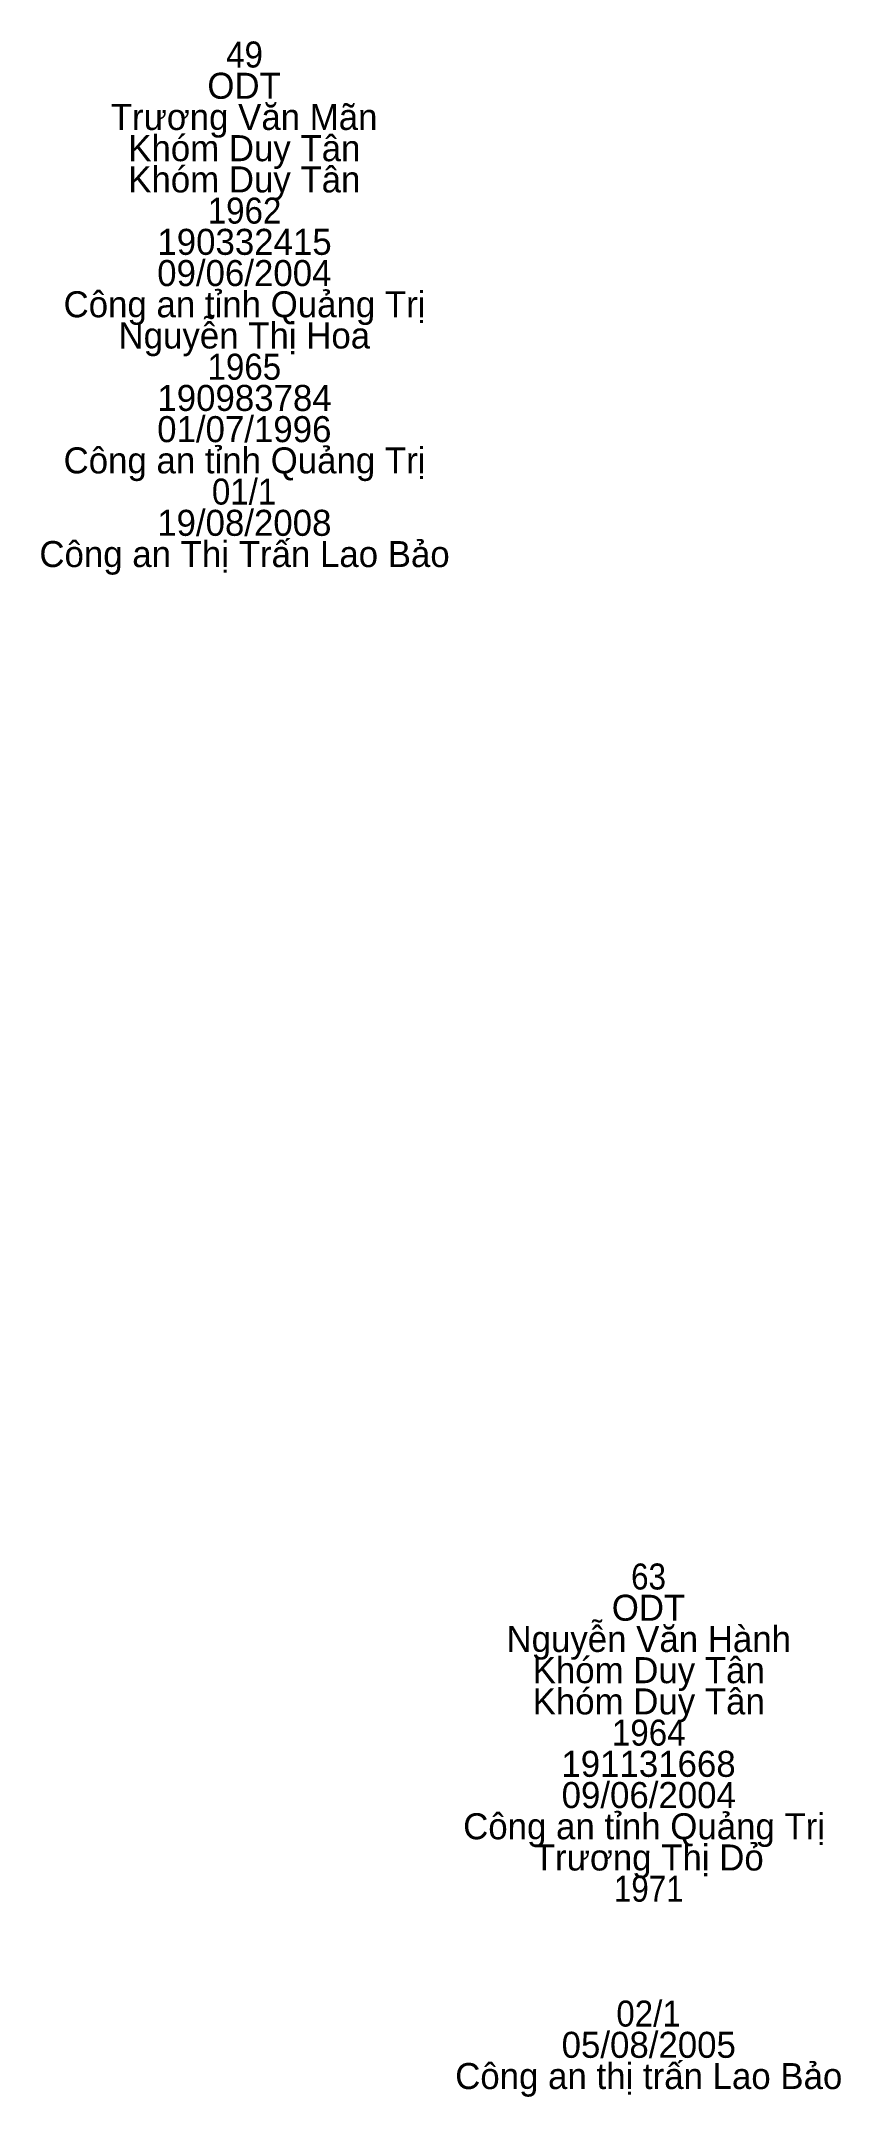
# Model space of a CAD drawing. Header units: metres. Extents: x 535887 to 536548, y 1837332 to 1837987.
# Drawn here: x 536075.39 to 536093.82, y 1837571.68 to 1837619.09 of the extents above; entities that cross this region are included whole.
import ezdxf
from ezdxf.enums import TextEntityAlignment as Align

# ---------------------------------------------------------------- set-up
doc = ezdxf.new("R2010")
doc.units = ezdxf.units.M
doc.header["$LTSCALE"] = 0.24
doc.layers.add('1', color=7, linetype='Continuous')

msp = doc.modelspace()

# ---------------------------------------------------------------- texts
at = {"layer": '1'}
for s, width, p in [('49', 0.95, (536080.075, 1837618.48)), ('1962', 0.95, (536080.075, 1837614.88)), ('1965', 0.95, (536080.07, 1837611.28)), ('01/1', 0.95, (536080.065, 1837608.4)), ('63', 0.9, (536089.385, 1837583.38)), ('1964', 0.95, (536089.39, 1837579.78)), ('1971', 0.9, (536089.39, 1837576.18)), ('02/1', 0.95, (536089.385, 1837573.3))]:
    msp.add_text(s, height=0.6, dxfattribs=dict(at, width=width)).set_placement(p, align=Align.CENTER)
for s, p in [('ODT', (536080.065, 1837617.76)), ('Trương Văn Mãn', (536080.065, 1837617.04)), ('Khóm Duy Tân', (536080.07, 1837616.32)), ('Khóm Duy Tân', (536080.07, 1837615.6)), ('190332415', (536080.075, 1837614.16)), ('09/06/2004', (536080.07, 1837613.44)), ('Công an tỉnh Quảng Trị', (536080.075, 1837612.72)), ('Nguyễn Thị Hoa', (536080.07, 1837612)), ('190983784', (536080.075, 1837610.56)), ('01/07/1996', (536080.07, 1837609.84)), ('Công an tỉnh Quảng Trị', (536080.075, 1837609.12)), ('19/08/2008', (536080.07, 1837607.68)), ('Công an Thị Trấn Lao Bảo', (536080.075, 1837606.96)), ('ODT', (536089.385, 1837582.66)), ('Nguyễn Văn Hành', (536089.39, 1837581.94)), ('Khóm Duy Tân', (536089.39, 1837581.22)), ('Khóm Duy Tân', (536089.39, 1837580.5)), ('191131668', (536089.385, 1837579.06)), ('09/06/2004', (536089.39, 1837578.34)), ('Công an tỉnh Quảng Trị ', (536089.395, 1837577.62)), ('Trương Thị Dỏ', (536089.39, 1837576.9)), ('05/08/2005', (536089.39, 1837572.58)), ('Công an thị trấn Lao Bảo', (536089.39, 1837571.86))]:
    msp.add_text(s, height=0.6, dxfattribs=at).set_placement(p, align=Align.CENTER)

doc.saveas('drawing.dxf')
